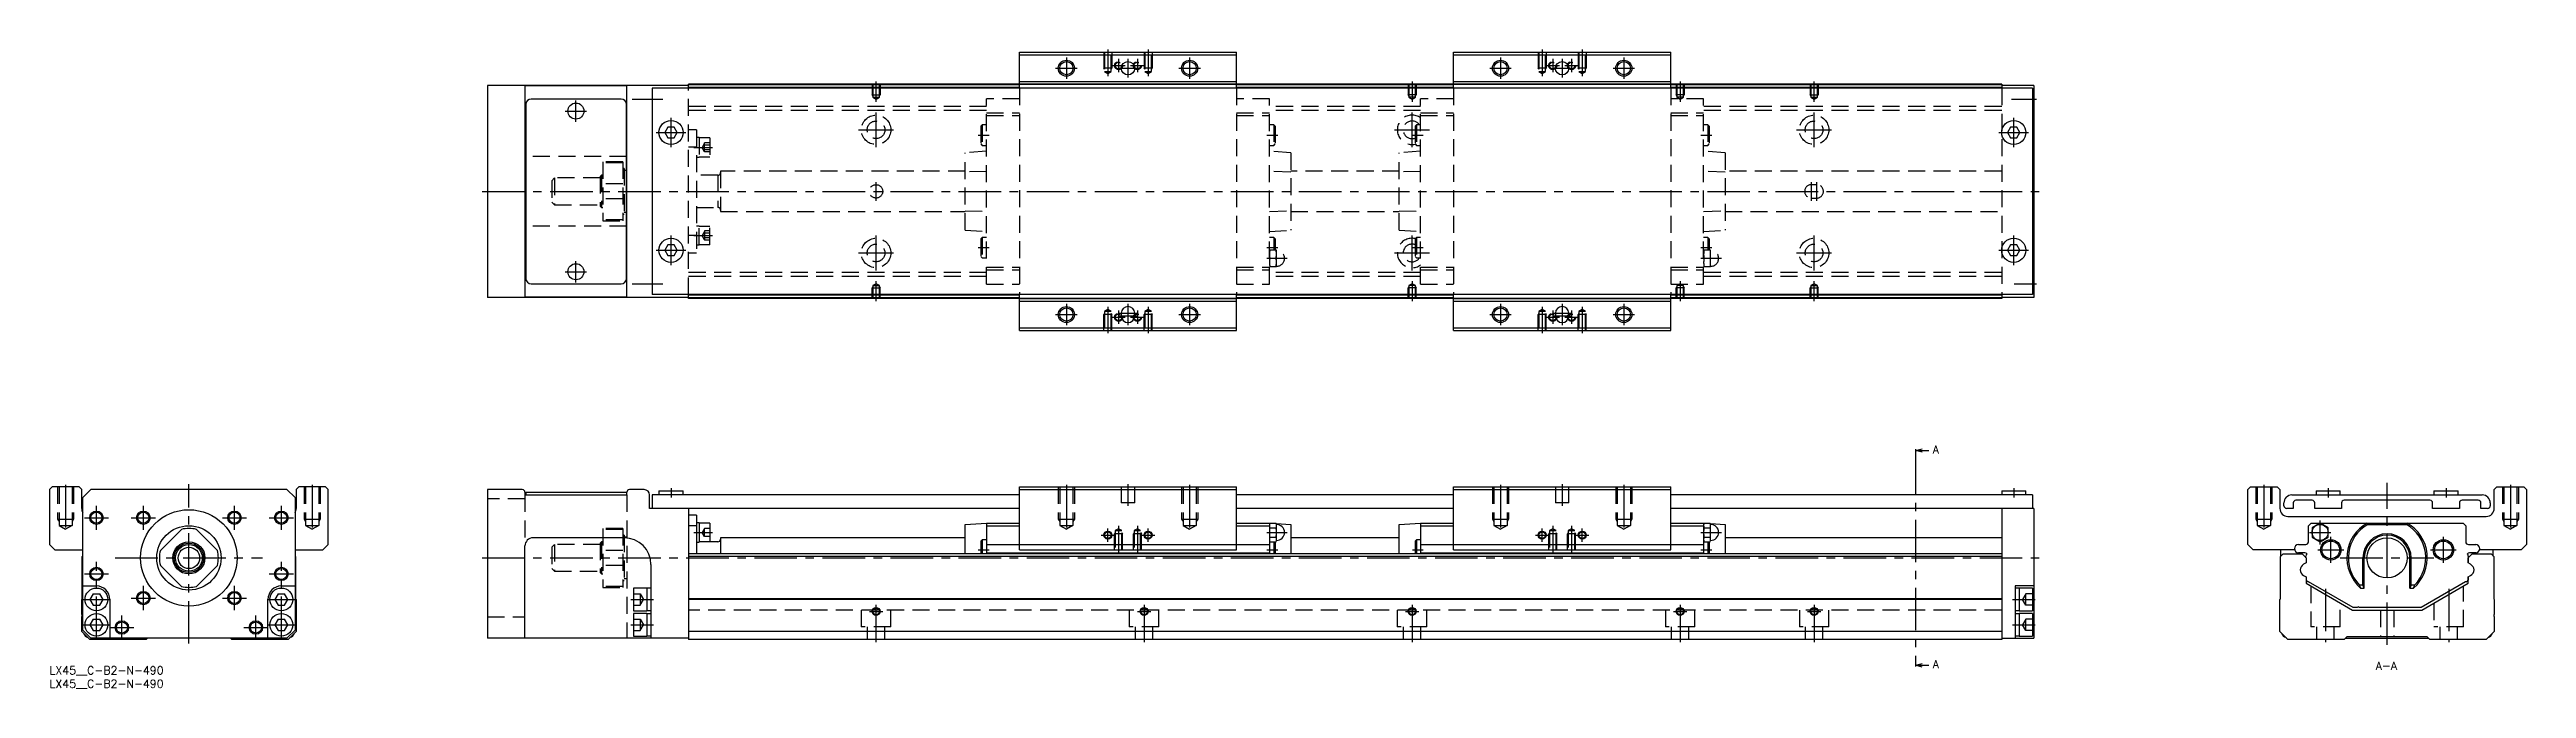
# Model space of a CAD drawing. Extents: x 0 to 924, y -8 to 230.
import ezdxf

# ---------------------------------------------------------------- set-up
doc = ezdxf.new("R2010")
doc.units = 0
doc.header["$LTSCALE"] = 0.5
doc.linetypes.add('CENTER', pattern=[50.8, 31.75, -6.35, 6.35, -6.35])
doc.linetypes.add('DASHED', pattern=[19.05, 12.7, -6.35])
for name, color, linetype in [('MSM_CENTER', 1, 'CENTER'), ('MSM_CONTINUOUS', 7, 'CONTINUOUS'), ('MSM_DASHED', 4, 'DASHED'), ('MSM_NARROW', 5, 'CONTINUOUS'), ('MSM_PART_NUMBER', 7, 'CONTINUOUS')]:
    doc.layers.add(name, color=color, linetype=linetype)
doc.styles.get("Standard").update_dxf_attribs({"font": 'txt.shx', "height": 3, "bigfont": 'bigfont.shx'})

msp = doc.modelspace()

# ---------------------------------------------------------------- texts
at = {"layer": 'MSM_PART_NUMBER'}
for s, p in [('A', (702.69, 79.49)), ('A', (702.69, -0.75)), ('A-A', (867.95, -1.28))]:
    msp.add_text(s, height=3, dxfattribs=at).set_placement(p)

# ---------------------------------------------------------------- blocks, each defined once
blk = doc.blocks.new('*U2')
at = {"layer": 'MSM_PART_NUMBER'}
blk.add_text('LX45__C-B2-N-490', height=3, dxfattribs=at).set_placement((0, -3))
blk = doc.blocks.new('*U3')
at = {"layer": 'MSM_PART_NUMBER'}
blk.add_text('LX45__C-B2-N-490', height=3, dxfattribs=at).set_placement((0, -8))

# ---------------------------------------------------------------- linework, layer by layer
at = {"layer": 'MSM_CENTER'}
for p, q in [((375.4, 223.38), (383.4, 223.38)), ((379.4, 227.38), (379.4, 219.38)), ((394.9, 230.38), (394.9, 220.47)), ((396.4, 224.38), (401.4, 224.38)), ((398.9, 226.88), (398.9, 221.88)), ((398.9, 223.38), (405.9, 223.38)), ((402.4, 226.88), (402.4, 219.88)), ((403.4, 224.38), (408.4, 224.38)), ((405.9, 226.88), (405.9, 221.88)), ((409.9, 230.38), (409.9, 220.47)), ((421.4, 223.38), (429.4, 223.38)), ((425.4, 227.38), (425.4, 219.38)), ((537.4, 223.38), (545.4, 223.38)), ((541.4, 227.38), (541.4, 219.38)), ((556.9, 230.38), (556.9, 220.47)), ((558.4, 224.38), (563.4, 224.38)), ((560.9, 226.88), (560.9, 221.88)), ((560.9, 223.38), (567.9, 223.38)), ((564.4, 226.88), (564.4, 219.88)), ((565.4, 224.38), (570.4, 224.38)), ((567.9, 226.88), (567.9, 221.88)), ((571.9, 230.38), (571.9, 220.47)), ((583.4, 223.38), (591.4, 223.38)), ((587.4, 227.38), (587.4, 219.38)), ((308.4, 210.87), (308.4, 218.38)), ((508.4, 218.38), (508.4, 210.87)), ((608.4, 218.38), (608.4, 210.87)), ((658.4, 210.87), (658.4, 218.38)), ((192.4, 207.38), (200.4, 207.38)), ((196.4, 203.38), (196.4, 211.38)), ((217.4, 211.88), (228.9, 211.88)), ((231.9, 193.88), (231.9, 204.88)), ((308.4, 193.88), (308.4, 206.88)), ((508.4, 193.88), (508.4, 206.88)), ((658.4, 193.88), (658.4, 206.88)), ((732.07, 211.88), (741.4, 211.88)), ((732.9, 193.88), (732.9, 204.88)), ((226.4, 199.38), (237.4, 199.38)), ((301.9, 200.38), (314.9, 200.38)), ((346.5, 198.38), (350.6, 198.38)), ((454.2, 198.38), (458.3, 198.38)), ((501.9, 200.38), (514.9, 200.38)), ((508.5, 198.38), (512.6, 198.38)), ((616.2, 198.38), (620.3, 198.38)), ((651.9, 200.38), (664.9, 200.38)), ((727.4, 199.38), (738.4, 199.38)), ((240.4, 193.83), (247.4, 193.83)), ((161.4, 177.38), (742.4, 177.38)), ((308.4, 173.88), (308.4, 180.88)), ((657.4, 173.88), (657.4, 180.88)), ((659.4, 173.88), (659.4, 180.88)), ((231.9, 149.88), (231.9, 160.88)), ((240.4, 160.92), (247.4, 160.92)), ((308.4, 147.88), (308.4, 160.88)), ((508.4, 147.88), (508.4, 160.88)), ((658.4, 147.88), (658.4, 160.88)), ((732.9, 149.88), (732.9, 160.88)), ((196.4, 143.38), (196.4, 151.38)), ((226.4, 155.38), (237.4, 155.38)), ((301.9, 154.38), (314.9, 154.38)), ((346.5, 156.38), (350.6, 156.38)), ((454.2, 156.38), (458.3, 156.38)), ((454.2, 152.38), (461.8, 152.38)), ((501.9, 154.38), (514.9, 154.38)), ((508.5, 156.38), (512.6, 156.38)), ((616.2, 156.38), (620.3, 156.38)), ((616.2, 152.38), (623.8, 152.38)), ((651.9, 154.38), (664.9, 154.38)), ((727.4, 155.38), (738.4, 155.38)), ((192.4, 147.38), (200.4, 147.38)), ((217.4, 142.88), (228.9, 142.88)), ((308.4, 136.38), (308.4, 143.89)), ((508.4, 143.89), (508.4, 136.38)), ((608.4, 143.89), (608.4, 136.38)), ((658.4, 136.38), (658.4, 143.89)), ((733.07, 142.88), (741.4, 142.88)), ((375.4, 131.38), (383.4, 131.38)), ((379.4, 135.38), (379.4, 127.38)), ((394.9, 134.29), (394.9, 124.38)), ((396.4, 130.38), (401.4, 130.38)), ((398.9, 132.88), (398.9, 127.88)), ((398.9, 131.88), (405.9, 131.88)), ((398.9, 130.88), (405.9, 130.88)), ((402.4, 135.38), (402.4, 127.38)), ((403.4, 130.38), (408.4, 130.38)), ((405.9, 132.88), (405.9, 127.88)), ((409.9, 134.29), (409.9, 124.38)), ((421.4, 131.38), (429.4, 131.38)), ((425.4, 135.38), (425.4, 127.38)), ((537.4, 131.38), (545.4, 131.38)), ((541.4, 135.38), (541.4, 127.38)), ((556.9, 134.29), (556.9, 124.38)), ((558.4, 130.38), (563.4, 130.38)), ((560.9, 132.88), (560.9, 127.88)), ((560.9, 131.88), (567.9, 131.88)), ((560.9, 130.88), (567.9, 130.88)), ((564.4, 135.38), (564.4, 127.38)), ((565.4, 130.38), (570.4, 130.38)), ((567.9, 132.88), (567.9, 127.88)), ((571.9, 134.29), (571.9, 124.38)), ((583.4, 131.38), (591.4, 131.38)), ((587.4, 135.38), (587.4, 127.38)), ((696.28, 80.12), (696.28, 0.88)), ((6, 67.76), (6, 50.18)), ((52, 8.5), (52, 68)), ((98, 67.76), (98, 50.18)), ((196.4, 65.11), (196.4, 64.99)), ((231.9, 66.5), (231.9, 63)), ((379.4, 67.76), (379.4, 50.18)), ((402.4, 68), (402.4, 60)), ((425.4, 67.76), (425.4, 50.18)), ((541.4, 67.76), (541.4, 50.18)), ((564.4, 68), (564.4, 60)), ((587.4, 67.76), (587.4, 50.18)), ((732.9, 66.5), (732.9, 63)), ((826.21, 67.76), (826.21, 50.18)), ((850.21, 66.5), (850.21, 63)), ((872.21, 8), (872.21, 68.5)), ((894.21, 66.5), (894.21, 63)), ((918.21, 67.76), (918.21, 50.18)), ((13, 55.5), (22, 55.5)), ((17.5, 51), (17.5, 60)), ((30.5, 55.5), (39.5, 55.5)), ((35, 51), (35, 60)), ((64.5, 55.5), (73.5, 55.5)), ((69, 51), (69, 60)), ((82, 55.5), (91, 55.5)), ((86.5, 51), (86.5, 60)), ((240.4, 50), (247.4, 50)), ((392.4, 49), (397.4, 49)), ((394.9, 46.5), (394.9, 51.5)), ((398.9, 52.41), (398.9, 42.5)), ((405.9, 52.41), (405.9, 42.5)), ((407.4, 49), (412.4, 49)), ((409.9, 46.5), (409.9, 51.5)), ((454.2, 50), (461.8, 50)), ((554.4, 49), (559.4, 49)), ((556.9, 46.5), (556.9, 51.5)), ((560.9, 52.41), (560.9, 42.5)), ((567.9, 52.41), (567.9, 42.5)), ((569.4, 49), (574.4, 49)), ((571.9, 46.5), (571.9, 51.5)), ((616.2, 50), (623.8, 50)), ((843.21, 50), (851.21, 50)), ((847.21, 45.54), (847.21, 54.46)), ((851.21, 38.7), (851.21, 48.3)), ((893.21, 38.7), (893.21, 48.3)), ((17.5, 10.25), (17.5, 39)), ((24.5, 40.5), (79.5, 40.5)), ((86.5, 10.25), (86.5, 39)), ((161.4, 40.5), (742.4, 40.5)), ((346.5, 43.5), (350.6, 43.5)), ((454.2, 43.5), (458.3, 43.5)), ((508.5, 43.5), (512.6, 43.5)), ((616.2, 43.5), (620.3, 43.5)), ((846.41, 43.5), (856.01, 43.5)), ((854.71, 40.5), (889.71, 40.5)), ((888.41, 43.5), (898.01, 43.5)), ((13, 34.5), (22, 34.5)), ((35, 21), (35, 30)), ((69, 21), (69, 30)), ((82, 34.5), (91, 34.5)), ((849.21, 28.97), (849.21, 9)), ((895.21, 28.97), (895.21, 9)), ((12.25, 25), (22.75, 25)), ((27, 10), (27, 19)), ((30.5, 25.5), (39.5, 25.5)), ((64.5, 25.5), (73.5, 25.5)), ((77, 10), (77, 19)), ((81.25, 25), (91.75, 25)), ((216.9, 25), (225.4, 25)), ((305.9, 20.5), (310.9, 20.5)), ((308.4, 9), (308.4, 23)), ((405.9, 20.5), (410.9, 20.5)), ((408.4, 23), (408.4, 9)), ((505.9, 20.5), (510.9, 20.5)), ((508.4, 23), (508.4, 9)), ((605.9, 20.5), (610.9, 20.5)), ((608.4, 23), (608.4, 9)), ((655.9, 20.5), (660.9, 20.5)), ((658.4, 23), (658.4, 9)), ((732.4, 25), (740.9, 25)), ((12.25, 15.5), (22.75, 15.5)), ((22.5, 14.5), (31.5, 14.5)), ((72.5, 14.5), (81.5, 14.5)), ((81.25, 15.5), (91.75, 15.5)), ((216.9, 15.5), (225.4, 15.5)), ((732.4, 15.5), (740.9, 15.5))]:
    msp.add_line(p, q, dxfattribs=at)
at = {"layer": 'MSM_CONTINUOUS'}
for p, q in [((361.9, 215.88), (361.9, 229.38)), ((361.9, 229.38), (442.9, 229.38)), ((361.9, 228.38), (442.9, 228.38)), ((442.9, 215.88), (442.9, 229.38)), ((523.9, 215.88), (523.9, 229.38)), ((523.9, 229.38), (604.9, 229.38)), ((523.9, 228.38), (604.9, 228.38)), ((604.9, 215.88), (604.9, 229.38)), ((163.4, 216.98), (163.4, 137.78)), ((238.4, 216.98), (163.4, 216.98)), ((177.4, 216.8), (177.4, 137.95)), ((215.4, 216.8), (177.4, 216.8)), ((215.4, 137.95), (215.4, 216.8)), ((224.9, 215.88), (224.9, 138.88)), ((739.9, 215.88), (224.9, 215.88)), ((238.4, 215.88), (238.4, 217.38)), ((728.4, 217.38), (238.4, 217.38)), ((361.9, 217.18), (238.4, 217.18)), ((361.9, 216.18), (238.4, 216.18)), ((361.9, 218.38), (442.9, 218.38)), ((361.9, 217.38), (442.9, 217.38)), ((523.9, 217.18), (442.9, 217.18)), ((523.9, 216.18), (442.9, 216.18)), ((523.9, 218.38), (604.9, 218.38)), ((523.9, 217.38), (604.9, 217.38)), ((728.4, 217.18), (604.9, 217.18)), ((728.4, 216.18), (604.9, 216.18)), ((728.4, 217.38), (728.4, 215.88)), ((740.4, 216.98), (728.4, 216.98)), ((739.9, 215.88), (739.9, 138.88)), ((740.4, 216.98), (740.4, 137.78)), ((177.7, 207.48), (177.4, 207.48)), ((177.7, 209.88), (177.7, 144.88)), ((213.3, 211.88), (179.7, 211.88)), ((215.3, 144.88), (215.3, 209.88)), ((177.7, 202.98), (177.4, 202.98)), ((230.74, 201.38), (229.59, 199.38)), ((229.59, 199.38), (230.74, 197.38)), ((233.05, 201.38), (230.74, 201.38)), ((230.74, 197.38), (233.05, 197.38)), ((234.2, 199.38), (233.05, 201.38)), ((233.05, 197.38), (234.2, 199.38)), ((731.74, 201.38), (730.59, 199.38)), ((730.59, 199.38), (731.74, 197.38)), ((734.05, 201.38), (731.74, 201.38)), ((731.74, 197.38), (734.05, 197.38)), ((735.2, 199.38), (734.05, 201.38)), ((734.05, 197.38), (735.2, 199.38)), ((177.7, 190.38), (177.4, 190.38)), ((215.4, 190.38), (215.3, 190.38)), ((215.4, 185.13), (215.3, 185.13)), ((215.3, 169.63), (215.4, 169.63)), ((177.7, 164.38), (177.4, 164.38)), ((215.4, 164.38), (215.3, 164.38)), ((230.74, 157.38), (229.59, 155.38)), ((233.05, 157.38), (230.74, 157.38)), ((234.2, 155.38), (233.05, 157.38)), ((731.74, 157.38), (730.59, 155.38)), ((734.05, 157.38), (731.74, 157.38)), ((735.2, 155.38), (734.05, 157.38)), ((177.7, 151.78), (177.4, 151.78)), ((215.4, 151.78), (215.3, 151.78)), ((229.59, 155.38), (230.74, 153.38)), ((230.74, 153.38), (233.05, 153.38)), ((233.05, 153.38), (234.2, 155.38)), ((730.59, 155.38), (731.74, 153.38)), ((731.74, 153.38), (734.05, 153.38)), ((734.05, 153.38), (735.2, 155.38)), ((177.4, 147.28), (177.7, 147.28)), ((179.7, 142.88), (213.3, 142.88)), ((739.9, 138.88), (224.9, 138.88)), ((238.4, 137.38), (238.4, 138.88)), ((361.9, 125.38), (361.9, 138.88)), ((442.9, 125.38), (442.9, 138.88)), ((523.9, 125.38), (523.9, 138.88)), ((604.9, 125.38), (604.9, 138.88)), ((728.4, 138.88), (728.4, 137.38)), ((238.4, 137.78), (163.4, 137.78)), ((177.4, 137.95), (215.4, 137.95)), ((361.9, 138.58), (238.4, 138.58)), ((361.9, 137.58), (238.4, 137.58)), ((728.4, 137.38), (238.4, 137.38)), ((361.9, 137.38), (442.9, 137.38)), ((361.9, 136.38), (442.9, 136.38)), ((399.9, 131.88), (399.9, 130.88)), ((404.9, 130.88), (404.9, 131.88)), ((523.9, 138.58), (442.9, 138.58)), ((523.9, 137.58), (442.9, 137.58)), ((523.9, 137.38), (604.9, 137.38)), ((523.9, 136.38), (604.9, 136.38)), ((561.9, 131.88), (561.9, 130.88)), ((566.9, 130.88), (566.9, 131.88)), ((728.4, 138.58), (604.9, 138.58)), ((728.4, 137.58), (604.9, 137.58)), ((740.4, 137.78), (728.4, 137.78)), ((361.9, 126.38), (442.9, 126.38)), ((361.9, 125.38), (442.9, 125.38)), ((523.9, 126.38), (604.9, 126.38)), ((523.9, 125.38), (604.9, 125.38)), ((696.28, 80.62), (698.78, 81.29)), ((696.28, 81.12), (696.28, 80.12)), ((696.28, 80.62), (701.28, 80.62)), ((698.78, 79.95), (696.28, 80.62)), ((1, 67), (0, 66)), ((0, 66), (0, 45.5)), ((11, 67), (1, 67)), ((12, 66), (11, 67)), ((12, 59), (12, 66)), ((15.4, 66), (12.4, 63)), ((88.6, 66), (15.4, 66)), ((91.6, 63), (88.6, 66)), ((93, 67), (92, 66)), ((92, 66), (92, 59)), ((103, 67), (93, 67)), ((104, 66), (103, 67)), ((104, 45.5), (104, 66)), ((163.4, 66), (163.4, 10.5)), ((176.4, 66), (163.4, 66)), ((177.4, 65), (177.4, 64)), ((177.7, 65), (215.3, 65)), ((177.7, 65), (177.7, 64)), ((193.4, 65.1), (199.4, 65.1)), ((193.4, 65.1), (193.4, 65)), ((199.4, 65), (199.4, 65.1)), ((215.3, 65), (215.3, 64)), ((215.4, 64), (215.4, 65)), ((221.9, 66), (216.4, 66)), ((227.4, 65.5), (227.4, 64)), ((227.4, 65.5), (236.4, 65.5)), ((236.4, 64), (236.4, 65.5)), ((361.9, 67), (442.9, 67)), ((361.9, 43.5), (361.9, 67)), ((361.9, 66), (442.9, 66)), ((442.9, 43.5), (442.9, 67)), ((523.9, 67), (604.9, 67)), ((523.9, 43.5), (523.9, 67)), ((523.9, 66), (604.9, 66)), ((604.9, 43.5), (604.9, 67)), ((728.4, 65.5), (728.4, 64)), ((728.4, 65.5), (737.4, 65.5)), ((737.4, 64), (737.4, 65.5)), ((820.21, 66), (821.21, 67)), ((820.21, 45.5), (820.21, 66)), ((821.21, 67), (831.21, 67)), ((831.21, 67), (832.21, 66)), ((832.21, 66), (832.21, 59)), ((845.71, 65.5), (854.71, 65.5)), ((845.71, 65.5), (845.71, 64)), ((854.71, 64), (854.71, 65.5)), ((889.71, 65.5), (898.71, 65.5)), ((889.71, 65.5), (889.71, 64)), ((898.71, 64), (898.71, 65.5)), ((912.21, 66), (913.21, 67)), ((912.21, 59), (912.21, 66)), ((913.21, 67), (923.21, 67)), ((923.21, 67), (924.21, 66)), ((924.21, 66), (924.21, 45.5)), ((12.4, 13.5), (12.4, 63)), ((91.6, 63), (91.6, 13.5)), ((177.4, 64), (215.4, 64)), ((223.9, 59), (223.9, 64)), ((361.9, 59), (223.9, 59)), ((224.9, 64), (224.9, 59)), ((361.9, 64), (224.9, 64)), ((238.4, 59), (238.4, 10)), ((241.4, 56.5), (238.4, 56.5)), ((241.4, 56.5), (241.4, 42)), ((523.9, 64), (442.9, 64)), ((523.9, 59), (442.9, 59)), ((739.9, 64), (604.9, 64)), ((740.4, 59), (604.9, 59)), ((728.4, 59), (728.4, 10)), ((739.9, 64), (739.9, 59)), ((740.4, 59), (740.4, 10.5)), ((833.71, 60), (833.71, 61)), ((837.21, 59), (834.71, 59)), ((835.21, 56), (909.21, 56)), ((836.71, 64), (907.71, 64)), ((837.21, 61), (837.21, 59)), ((844.21, 62), (838.21, 62)), ((845.21, 59), (845.21, 61)), ((855.21, 59), (845.21, 59)), ((855.21, 61), (855.21, 59)), ((888.21, 62), (856.21, 62)), ((889.21, 59), (889.21, 61)), ((899.21, 59), (889.21, 59)), ((899.21, 61), (899.21, 59)), ((906.21, 62), (900.21, 62)), ((907.21, 59), (907.21, 61)), ((909.71, 59), (907.21, 59)), ((910.71, 61), (910.71, 60)), ((41.36, 43.3), (49.2, 51.14)), ((54.8, 51.14), (62.64, 43.3)), ((214.4, 48), (180.4, 48)), ((241.4, 52.5), (238.4, 52.5)), ((242.4, 53.65), (241.4, 53.65)), ((241.4, 46.35), (242.4, 46.35)), ((242.4, 53.65), (242.4, 46.35)), ((246.4, 53.5), (242.4, 53.5)), ((249.4, 46.5), (242.4, 46.5)), ((246.4, 53.5), (246.4, 46.5)), ((250.4, 48), (250.4, 42)), ((341.6, 48), (250.4, 48)), ((341.6, 53), (349.6, 53.5)), ((341.6, 42), (341.6, 53)), ((348, 47.3), (347.5, 46.8)), ((347.5, 46.8), (347.5, 42)), ((349.6, 47.3), (348, 47.3)), ((348, 47.3), (348, 42)), ((349.6, 53.5), (361.9, 53.5)), ((349.6, 53.5), (349.6, 42)), ((349.6, 52.5), (361.9, 52.5)), ((442.9, 53.5), (455.2, 53.5)), ((442.9, 52.5), (455.2, 52.5)), ((455.2, 53.5), (455.77, 53.46)), ((455.2, 53.5), (455.2, 42)), ((455.32, 53.46), (455.2, 53)), ((455.2, 52.41), (455.2, 52.6)), ((455.2, 47), (455.32, 46.54)), ((455.32, 53.46), (457.67, 53.46)), ((455.32, 51.73), (457.67, 51.73)), ((455.32, 48.27), (457.67, 48.27)), ((455.32, 46.54), (457.67, 46.54)), ((456.8, 46.54), (456.8, 42)), ((457.3, 46.54), (457.3, 42)), ((457.8, 53), (457.67, 53.46)), ((457.67, 46.54), (457.8, 47)), ((457.7, 53.34), (463.2, 53)), ((457.8, 47), (457.8, 53)), ((463.2, 53), (463.2, 42)), ((503.6, 48), (463.2, 48)), ((503.6, 53), (511.6, 53.5)), ((503.6, 42), (503.6, 53)), ((510, 47.3), (509.5, 46.8)), ((509.5, 46.8), (509.5, 42)), ((511.6, 47.3), (510, 47.3)), ((510, 47.3), (510, 42)), ((511.6, 53.5), (523.9, 53.5)), ((511.6, 53.5), (511.6, 42)), ((511.6, 52.5), (523.9, 52.5)), ((604.9, 53.5), (617.2, 53.5)), ((604.9, 52.5), (617.2, 52.5)), ((617.2, 53.5), (617.77, 53.46)), ((617.2, 53.5), (617.2, 42)), ((617.32, 53.46), (617.2, 53)), ((617.2, 52.41), (617.2, 52.6)), ((617.2, 47), (617.32, 46.54)), ((617.32, 53.46), (619.67, 53.46)), ((617.32, 51.73), (619.67, 51.73)), ((617.32, 48.27), (619.67, 48.27)), ((617.32, 46.54), (619.67, 46.54)), ((618.8, 46.54), (618.8, 42)), ((619.3, 46.54), (619.3, 42)), ((619.8, 53), (619.67, 53.46)), ((619.67, 46.54), (619.8, 47)), ((619.7, 53.34), (625.2, 53)), ((619.8, 47), (619.8, 53)), ((625.2, 53), (625.2, 42)), ((728.4, 48), (625.2, 48)), ((842.86, 52.5), (843.86, 53.5)), ((842.86, 46.5), (842.86, 52.5)), ((843.86, 53.5), (900.56, 53.5)), ((847.21, 53.46), (844.21, 51.73)), ((844.21, 51.73), (844.21, 48.27)), ((844.21, 48.27), (847.21, 46.54)), ((850.21, 51.73), (847.21, 53.46)), ((847.21, 46.54), (850.21, 48.27)), ((850.21, 48.27), (850.21, 51.73)), ((864.73, 53.5), (864.98, 53)), ((864.98, 53), (879.44, 53)), ((879.44, 53), (879.7, 53.5)), ((900.56, 53.5), (901.56, 52.5)), ((901.56, 52.5), (901.56, 46.5)), ((0, 45.5), (2, 43.5)), ((2, 43.5), (12.4, 43.5)), ((12.2, 41), (12.4, 41.2)), ((12.2, 25.2), (12.2, 41)), ((49.2, 29.86), (41.36, 37.7)), ((62.64, 37.7), (54.8, 29.86)), ((91.6, 43.5), (102, 43.5)), ((91.6, 41.2), (91.8, 41)), ((91.8, 41), (91.8, 25.2)), ((102, 43.5), (104, 45.5)), ((177.4, 10.5), (177.4, 45)), ((224.4, 38), (224.4, 10.5)), ((728.4, 42), (238.4, 42)), ((728.4, 41), (238.4, 41)), ((349.6, 45.5), (455.2, 45.5)), ((349.6, 42.4), (455.2, 42.4)), ((361.9, 43.5), (442.9, 43.5)), ((511.6, 45.5), (617.2, 45.5)), ((511.6, 42.4), (617.2, 42.4)), ((523.9, 43.5), (604.9, 43.5)), ((822.21, 43.5), (820.21, 45.5)), ((837.68, 43.5), (822.21, 43.5)), ((832.41, 41), (833.41, 42)), ((832.41, 25.2), (832.41, 41)), ((832.61, 41.2), (832.61, 43.5)), ((833.41, 42), (840.46, 42)), ((839.16, 45.5), (841.86, 45.5)), ((841.46, 42.4), (839.16, 42.4)), ((840.46, 42), (841.96, 40.5)), ((840.46, 42), (841.96, 40.5)), ((841.96, 38.61), (841.07, 38.1)), ((841.91, 40.55), (841.91, 41.2)), ((841.96, 40.5), (841.96, 38.61)), ((863.21, 30.44), (863.21, 40.5)), ((863.71, 29.22), (863.71, 40.5)), ((880.71, 29.22), (880.71, 40.5)), ((881.21, 30.44), (881.21, 40.5)), ((902.46, 40.5), (903.96, 42)), ((902.51, 40.55), (902.46, 40.5)), ((902.46, 40.5), (902.46, 38.61)), ((902.46, 38.61), (902.46, 40.5)), ((903.36, 38.1), (902.46, 38.61)), ((902.51, 41.2), (902.51, 40.55)), ((902.56, 45.5), (905.26, 45.5)), ((905.26, 42.4), (902.96, 42.4)), ((903.96, 42), (911.01, 42)), ((922.21, 43.5), (906.75, 43.5)), ((911.01, 42), (912.01, 41)), ((911.81, 41.2), (911.81, 43.5)), ((912.01, 41), (912.01, 25.2)), ((924.21, 45.5), (922.21, 43.5)), ((12.4, 30), (17.5, 30)), ((86.5, 30), (91.6, 30)), ((222.9, 29.25), (217.9, 29.25)), ((217.9, 29.25), (217.9, 20.75)), ((222.9, 29.25), (222.9, 20.75)), ((224.4, 29.15), (222.9, 29.15)), ((733.4, 30), (733.4, 10.5)), ((740.4, 30), (733.4, 30)), ((734.9, 29.15), (733.4, 29.15)), ((739.9, 29.25), (734.9, 29.25)), ((734.9, 29.25), (734.9, 20.75)), ((739.9, 29.25), (739.9, 20.75)), ((841.07, 33.9), (841.96, 33.39)), ((841.96, 33.39), (841.96, 31)), ((841.96, 31), (859.28, 21)), ((842.91, 31.61), (842.71, 31.61)), ((859.55, 22), (842.91, 31.61)), ((861.85, 30.44), (863.21, 30.44)), ((862.32, 29.22), (863.71, 29.22)), ((863.71, 29.22), (863.21, 30.44)), ((881.21, 30.44), (880.71, 29.22)), ((880.71, 29.22), (882.1, 29.22)), ((881.21, 30.44), (882.57, 30.44)), ((901.51, 31.61), (884.87, 22)), ((885.14, 21), (902.46, 31)), ((901.71, 31.61), (901.51, 31.61)), ((902.46, 33.39), (903.36, 33.9)), ((902.46, 33.39), (902.46, 32.13)), ((902.46, 31), (902.46, 33.39)), ((12, 25), (12.2, 25.2)), ((12, 19.4), (12, 25)), ((12, 13), (12, 18.6)), ((16.27, 27.12), (15.05, 25)), ((15.05, 25), (16.27, 22.88)), ((16.27, 27.12), (18.73, 27.12)), ((16.27, 22.88), (18.73, 22.88)), ((19.95, 25), (18.73, 27.12)), ((18.73, 22.88), (19.95, 25)), ((22.5, 25), (22.5, 10.5)), ((81.5, 10.5), (81.5, 25)), ((85.27, 27.12), (84.05, 25)), ((84.05, 25), (85.27, 22.88)), ((85.27, 27.12), (87.73, 27.12)), ((85.27, 22.88), (87.73, 22.88)), ((88.95, 25), (87.73, 27.12)), ((87.73, 22.88), (88.95, 25)), ((91.8, 25.2), (92, 25)), ((92, 25), (92, 13)), ((217.9, 20.75), (222.9, 20.75)), ((222.9, 19.75), (217.9, 19.75)), ((217.9, 19.75), (217.9, 11.25)), ((222.9, 20.85), (224.4, 20.85)), ((222.9, 19.75), (222.9, 11.25)), ((224.4, 19.65), (222.9, 19.65)), ((728.4, 25.2), (238.4, 25.2)), ((728.4, 25), (238.4, 25)), ((733.4, 20.85), (734.9, 20.85)), ((734.9, 19.65), (733.4, 19.65)), ((734.9, 20.75), (739.9, 20.75)), ((739.9, 19.75), (734.9, 19.75)), ((734.9, 19.75), (734.9, 11.25)), ((739.9, 19.75), (739.9, 11.25)), ((832.21, 25), (832.41, 25.2)), ((832.21, 13), (832.21, 25)), ((859.28, 21), (885.14, 21)), ((861.06, 22), (859.55, 22)), ((884.87, 22), (861.86, 22)), ((912.01, 25.2), (912.21, 25)), ((912.21, 25), (912.21, 19.4)), ((912.21, 18.6), (912.21, 13)), ((15, 10), (12, 13)), ((15.4, 10.5), (12.4, 13.5)), ((36, 10), (15, 10)), ((16.27, 17.62), (15.05, 15.5)), ((15.05, 15.5), (16.27, 13.38)), ((88.6, 10.5), (15.4, 10.5)), ((16.27, 17.62), (18.73, 17.62)), ((16.27, 13.38), (18.73, 13.38)), ((19.95, 15.5), (18.73, 17.62)), ((18.73, 13.38), (19.95, 15.5)), ((36.5, 10.5), (36, 10)), ((68, 10), (67.5, 10.5)), ((89, 10), (68, 10)), ((85.27, 17.62), (84.05, 15.5)), ((84.05, 15.5), (85.27, 13.38)), ((85.27, 17.62), (87.73, 17.62)), ((85.27, 13.38), (87.73, 13.38)), ((88.95, 15.5), (87.73, 17.62)), ((87.73, 13.38), (88.95, 15.5)), ((91.6, 13.5), (88.6, 10.5)), ((92, 13), (89, 10)), ((238.4, 10.5), (163.4, 10.5)), ((217.9, 11.25), (222.9, 11.25)), ((222.9, 11.35), (224.4, 11.35)), ((728.4, 13), (238.4, 13)), ((728.4, 10), (238.4, 10)), ((728.4, 10.5), (740.4, 10.5)), ((733.4, 11.35), (734.9, 11.35)), ((734.9, 11.25), (739.9, 11.25)), ((835.21, 10), (832.21, 13)), ((856.21, 10), (835.21, 10)), ((857.21, 11), (856.21, 10)), ((856.71, 10.5), (887.71, 10.5)), ((887.21, 11), (857.21, 11)), ((888.21, 10), (887.21, 11)), ((909.21, 10), (888.21, 10)), ((912.21, 13), (909.21, 10)), ((696.28, 0.38), (698.78, 1.05)), ((696.28, 0.88), (696.28, -0.12)), ((696.28, 0.38), (701.28, 0.38)), ((698.78, -0.29), (696.28, 0.38))]:
    msp.add_line(p, q, dxfattribs=at)
for centre, radius in [((379.4, 223.38), 2.46), ((402.4, 223.38), 2.5), ((425.4, 223.38), 2.46), ((541.4, 223.38), 2.46), ((564.4, 223.38), 2.5), ((587.4, 223.38), 2.46), ((196.4, 207.38), 3), ((231.9, 199.38), 4.5), ((732.9, 199.38), 4.5), ((231.9, 155.38), 4.5), ((732.9, 155.38), 4.5), ((196.4, 147.38), 3), ((379.4, 131.38), 2.46), ((425.4, 131.38), 2.46), ((541.4, 131.38), 2.46), ((587.4, 131.38), 2.46), ((17.5, 55.5), 2.07), ((35, 55.5), 2.07), ((52, 40.5), 18), ((69, 55.5), 2.07), ((86.5, 55.5), 2.07), ((52, 40.5), 12), ((52, 40.5), 6), ((394.9, 49), 1.23), ((409.9, 49), 1.23), ((556.9, 49), 1.23), ((571.9, 49), 1.23), ((847.21, 50), 3), ((851.21, 43.5), 3.8), ((851.21, 43.5), 3.3), ((872.21, 40.5), 7.5), ((893.21, 43.5), 3.8), ((893.21, 43.5), 3.3), ((52, 40.5), 5.5), ((52, 40.5), 5), ((52, 40.5), 4), ((17.5, 25), 4.25), ((17.5, 34.5), 2.07), ((86.5, 25), 4.25), ((86.5, 34.5), 2.07), ((17.5, 15.5), 4.25), ((35, 25.5), 2.07), ((69, 25.5), 2.07), ((86.5, 15.5), 4.25), ((308.4, 20.5), 1.23), ((408.4, 20.5), 1.23), ((508.4, 20.5), 1.23), ((608.4, 20.5), 1.23), ((658.4, 20.5), 1.23), ((27, 14.5), 2.07), ((77, 14.5), 2.07)]:
    msp.add_circle(centre, radius, dxfattribs=at)
for centre, radius, start, end in [((179.7, 209.88), 2, 90, 180), ((213.3, 209.88), 2, 0, 90), ((179.7, 144.88), 2, 180, 270), ((213.3, 144.88), 2, 270, 0), ((402.4, 131.88), 2.5, 0, 180), ((402.4, 130.88), 2.5, 180, 0), ((564.4, 131.88), 2.5, 0, 180), ((564.4, 130.88), 2.5, 180, 0), ((176.4, 65), 1, 0, 90), ((216.4, 65), 1, 90.31382, 180), ((221.87, 63.97), 2.03, 0.84425, 89.15575), ((15, 59), 3, 180, 209.92525), ((89, 59), 3, 330.07238, 0), ((835.21, 59), 3, 180, 270), ((836.71, 61), 3, 90, 180), ((834.71, 60), 1, 180, 270), ((838.21, 61), 1, 90, 180), ((844.21, 61), 1, 0, 90), ((856.21, 61), 1, 90, 180), ((888.21, 61), 1, 0, 90), ((900.21, 61), 1, 90, 180), ((906.21, 61), 1, 0, 90), ((907.71, 61), 3, 0, 90), ((909.21, 59), 3, 270, 0), ((909.71, 60), 1, 270, 0), ((52, 40.5), 11, 75.27264, 104.72736), ((180.4, 45), 3, 90, 180), ((214.4, 38), 10, 0, 90), ((249.4, 47.5), 1, 270, 0), ((458.5, 52.57), 3.31, 164.22771, 179.4294), ((458.5, 52.63), 3.31, 180.57378, 195.76911), ((468.08, 49.95), 12.89, 172.03062, 179.75617), ((468.65, 50.1), 13.46, 180.40698, 187.80623), ((458.5, 47.37), 3.31, 164.22771, 179.4294), ((458.5, 47.44), 3.31, 180.57378, 195.76911), ((454.49, 52.56), 3.31, 0.57378, 15.76911), ((454.49, 52.63), 3.31, 344.22771, 359.4294), ((444.9, 49.94), 12.89, 0.24521, 7.968), ((444.34, 50.1), 13.46, 352.19377, 359.59302), ((454.49, 47.37), 3.31, 0.57378, 15.76911), ((454.49, 47.43), 3.31, 344.22771, 359.4294), ((457.8, 50), 3, 270, 90), ((620.5, 52.57), 3.31, 164.22771, 179.4294), ((620.5, 52.63), 3.31, 180.57378, 195.76911), ((630.08, 49.95), 12.89, 172.03062, 179.75617), ((630.65, 50.1), 13.46, 180.40698, 187.80623), ((620.5, 47.37), 3.31, 164.22771, 179.4294), ((620.5, 47.44), 3.31, 180.57378, 195.76911), ((616.49, 52.56), 3.31, 0.57378, 15.76911), ((616.49, 52.63), 3.31, 344.22771, 359.4294), ((606.9, 49.94), 12.89, 0.24521, 7.968), ((606.34, 50.1), 13.46, 352.19377, 359.59302), ((616.49, 47.37), 3.31, 0.57378, 15.76911), ((616.49, 47.43), 3.31, 344.22771, 359.4294), ((619.8, 50), 3, 270, 90), ((841.86, 46.5), 1, 270, 0), ((872.21, 40.5), 15, 119.92643, 228.76392), ((872.21, 40.5), 14.44, 120.05097, 224.15139), ((872.21, 40.5), 9, 0, 180), ((872.21, 40.5), 8.5, 0, 180), ((872.21, 40.5), 14.44, 315.84861, 59.94903), ((872.21, 40.5), 15, 311.23608, 60.07357), ((902.56, 46.5), 1, 180, 270), ((52, 40.5), 11, 165.27264, 194.72736), ((52, 40.5), 11, 345.27264, 14.72736), ((839.16, 43.95), 1.55, 90, 270), ((842.37, 35.85), 2.6, 120.00003, 176.58933), ((841.46, 41.4), 1, 30.09191, 90), ((842.71, 41.2), 0.8, 118.74892, 180), ((902.96, 41.4), 1, 90, 149.90809), ((901.71, 41.2), 0.8, 0, 61.25108), ((902.06, 35.85), 2.6, 3.41067, 59.99996), ((905.26, 43.95), 1.55, 270, 90), ((17.5, 25), 5, 0, 90), ((52, 40.5), 11, 255.27264, 284.72736), ((86.5, 25), 5, 90, 180), ((842.37, 36.15), 2.6, 183.41067, 239.99996), ((842.71, 32.41), 0.8, 200.36413, 270), ((874.44, 34.62), 13.26, 198.36858, 204.03004), ((869.92, 34.65), 13.33, 335.98509, 341.61629), ((901.71, 32.41), 0.8, 270, 339.62763), ((902.06, 36.15), 2.6, 300.00004, 356.58933), ((11.7, 19), 0.5, 306.8699, 53.1301), ((861.46, 21.7), 0.5, 36.8699, 143.1301), ((912.51, 19), 0.5, 126.8699, 233.1301), ((15.4, 13.5), 3, 201.81505, 248.18495), ((88.6, 13.5), 3, 291.81368, 338.18632), ((835.61, 13.5), 3, 201.81368, 248.18632), ((908.81, 13.5), 3, 291.81505, 338.18495)]:
    msp.add_arc(centre, radius, start, end, dxfattribs=at)
at = {"layer": 'MSM_DASHED'}
for p, q in [((393.4, 229.38), (393.4, 223.38)), ((396.4, 223.38), (393.4, 223.38)), ((393.67, 222.91), (393.4, 223.38)), ((393.67, 229.38), (393.67, 222.18)), ((393.67, 222.18), (396.13, 222.18)), ((393.67, 222.18), (394.9, 221.47)), ((394.9, 221.47), (396.13, 222.18)), ((396.13, 222.18), (396.13, 229.38)), ((396.13, 222.91), (396.4, 223.38)), ((396.4, 229.38), (396.4, 223.38)), ((408.4, 229.38), (408.4, 223.38)), ((411.4, 223.38), (408.4, 223.38)), ((408.67, 222.91), (408.4, 223.38)), ((408.67, 229.38), (408.67, 222.18)), ((408.67, 222.18), (411.13, 222.18)), ((408.67, 222.18), (409.9, 221.47)), ((409.9, 221.47), (411.13, 222.18)), ((411.13, 222.18), (411.13, 229.38)), ((411.13, 222.91), (411.4, 223.38)), ((411.4, 229.38), (411.4, 223.38)), ((555.4, 229.38), (555.4, 223.38)), ((558.4, 223.38), (555.4, 223.38)), ((555.67, 222.91), (555.4, 223.38)), ((555.67, 229.38), (555.67, 222.18)), ((555.67, 222.18), (558.13, 222.18)), ((555.67, 222.18), (556.9, 221.47)), ((556.9, 221.47), (558.13, 222.18)), ((558.13, 222.18), (558.13, 229.38)), ((558.13, 222.91), (558.4, 223.38)), ((558.4, 229.38), (558.4, 223.38)), ((570.4, 229.38), (570.4, 223.38)), ((573.4, 223.38), (570.4, 223.38)), ((570.67, 222.91), (570.4, 223.38)), ((570.67, 229.38), (570.67, 222.18)), ((570.67, 222.18), (573.13, 222.18)), ((570.67, 222.18), (571.9, 221.47)), ((571.9, 221.47), (573.13, 222.18)), ((573.13, 222.18), (573.13, 229.38)), ((573.13, 222.91), (573.4, 223.38)), ((573.4, 229.38), (573.4, 223.38)), ((177.4, 216.8), (177.4, 216.98)), ((238.4, 138.88), (238.4, 215.88)), ((306.9, 217.38), (306.9, 213.38)), ((306.9, 213.38), (309.9, 213.38)), ((307.17, 212.91), (306.9, 213.38)), ((307.17, 217.38), (307.17, 212.58)), ((307.17, 212.58), (308.4, 211.87)), ((307.17, 212.58), (309.63, 212.58)), ((308.4, 211.87), (309.63, 212.58)), ((309.63, 212.58), (309.63, 217.38)), ((309.63, 212.91), (309.9, 213.38)), ((309.9, 217.38), (309.9, 213.38)), ((442.9, 217.38), (361.9, 217.38)), ((361.9, 215.88), (361.9, 138.88)), ((442.9, 215.88), (442.9, 138.88)), ((506.9, 217.38), (506.9, 213.38)), ((509.9, 213.38), (506.9, 213.38)), ((507.17, 212.91), (506.9, 213.38)), ((507.17, 217.38), (507.17, 212.58)), ((509.63, 212.58), (507.17, 212.58)), ((507.17, 212.58), (508.4, 211.87)), ((508.4, 211.87), (509.63, 212.58)), ((509.63, 212.58), (509.63, 217.38)), ((509.63, 212.91), (509.9, 213.38)), ((509.9, 217.38), (509.9, 213.38)), ((604.9, 217.38), (523.9, 217.38)), ((523.9, 215.88), (523.9, 138.88)), ((604.9, 215.88), (604.9, 138.88)), ((606.9, 217.38), (606.9, 213.38)), ((609.9, 213.38), (606.9, 213.38)), ((607.17, 212.91), (606.9, 213.38)), ((607.17, 217.38), (607.17, 212.58)), ((609.63, 212.58), (607.17, 212.58)), ((607.17, 212.58), (608.4, 211.87)), ((608.4, 211.87), (609.63, 212.58)), ((609.63, 212.58), (609.63, 217.38)), ((609.63, 212.91), (609.9, 213.38)), ((609.9, 217.38), (609.9, 213.38)), ((656.9, 217.38), (656.9, 213.38)), ((656.9, 213.38), (659.9, 213.38)), ((657.17, 212.91), (656.9, 213.38)), ((657.17, 217.38), (657.17, 212.58)), ((657.17, 212.58), (659.63, 212.58)), ((657.17, 212.58), (658.4, 211.87)), ((658.4, 211.87), (659.63, 212.58)), ((659.63, 212.58), (659.63, 217.38)), ((659.63, 212.91), (659.9, 213.38)), ((659.9, 217.38), (659.9, 213.38)), ((728.4, 215.88), (728.4, 138.88)), ((349.6, 209.13), (238.4, 209.13)), ((349.6, 207.63), (238.4, 207.63)), ((361.9, 211.98), (349.6, 211.98)), ((349.6, 142.78), (349.6, 211.98)), ((349.6, 206.73), (361.9, 206.73)), ((349.6, 205.73), (361.9, 205.73)), ((455.2, 211.98), (442.9, 211.98)), ((442.9, 206.73), (455.2, 206.73)), ((442.9, 205.73), (455.2, 205.73)), ((455.2, 142.78), (455.2, 211.98)), ((511.6, 209.13), (455.2, 209.13)), ((511.6, 207.63), (455.2, 207.63)), ((523.9, 211.98), (511.6, 211.98)), ((511.6, 142.78), (511.6, 211.98)), ((511.6, 206.73), (523.9, 206.73)), ((511.6, 205.73), (523.9, 205.73)), ((617.2, 211.98), (604.9, 211.98)), ((604.9, 206.73), (617.2, 206.73)), ((604.9, 205.73), (617.2, 205.73)), ((617.2, 142.78), (617.2, 211.98)), ((728.4, 209.13), (617.2, 209.13)), ((728.4, 207.63), (617.2, 207.63)), ((241.4, 200.38), (238.4, 200.38)), ((241.4, 200.38), (241.4, 154.38)), ((242.4, 197.48), (241.4, 197.48)), ((242.4, 197.48), (242.4, 190.18)), ((246.4, 197.33), (242.4, 197.33)), ((244.4, 195.33), (243.53, 193.83)), ((244.4, 192.1), (244.4, 195.56)), ((246.4, 195.56), (244.4, 195.56)), ((246.4, 194.7), (244.4, 194.7)), ((246.4, 197.33), (246.4, 190.33)), ((348, 202.18), (347.5, 201.68)), ((347.5, 201.68), (347.5, 195.08)), ((347.5, 195.08), (348, 194.58)), ((349.6, 202.18), (348, 202.18)), ((348, 202.18), (348, 194.58)), ((348, 194.58), (349.6, 194.58)), ((456.8, 202.18), (455.2, 202.18)), ((455.2, 194.58), (456.8, 194.58)), ((457.3, 201.68), (456.8, 202.18)), ((456.8, 202.18), (456.8, 194.58)), ((456.8, 194.58), (457.3, 195.08)), ((457.3, 201.68), (457.3, 195.08)), ((510, 202.18), (509.5, 201.68)), ((509.5, 201.68), (509.5, 195.08)), ((509.5, 195.08), (510, 194.58)), ((511.6, 202.18), (510, 202.18)), ((510, 202.18), (510, 194.58)), ((510, 194.58), (511.6, 194.58)), ((618.8, 202.18), (617.2, 202.18)), ((617.2, 194.58), (618.8, 194.58)), ((619.3, 201.68), (618.8, 202.18)), ((618.8, 202.18), (618.8, 194.58)), ((618.8, 194.58), (619.3, 195.08)), ((619.3, 201.68), (619.3, 195.08)), ((215.3, 190.38), (177.7, 190.38)), ((206.4, 188.38), (206.4, 166.38)), ((213.9, 188.38), (206.4, 188.38)), ((213.9, 188.01), (206.4, 188.01)), ((213.9, 188.38), (213.9, 166.38)), ((214.4, 185.88), (213.9, 185.88)), ((214.4, 185.88), (214.4, 168.88)), ((215.3, 185.13), (214.4, 185.13)), ((241.4, 193.9), (238.4, 193.9)), ((241.4, 190.18), (242.4, 190.18)), ((242.4, 190.33), (246.4, 190.33)), ((244.4, 192.33), (243.53, 193.83)), ((246.4, 192.96), (244.4, 192.96)), ((246.4, 192.1), (244.4, 192.1)), ((250.4, 184.88), (250.4, 169.88)), ((341.6, 184.88), (250.4, 184.88)), ((349.6, 192.38), (341.6, 191.82)), ((341.6, 162.93), (341.6, 191.82)), ((349.6, 184.86), (341.6, 184.61)), ((463.2, 191.82), (455.2, 192.38)), ((463.2, 184.61), (455.2, 184.86)), ((463.2, 191.82), (463.2, 162.93)), ((503.6, 184.88), (463.2, 184.88)), ((511.6, 192.38), (503.6, 191.82)), ((503.6, 162.93), (503.6, 191.82)), ((511.6, 184.86), (503.6, 184.61)), ((625.2, 191.82), (617.2, 192.38)), ((625.2, 184.61), (617.2, 184.86)), ((625.2, 191.82), (625.2, 162.93)), ((728.4, 184.88), (625.2, 184.88)), ((188.4, 182.38), (187.4, 181.38)), ((187.4, 181.38), (187.4, 173.38)), ((188.4, 182.38), (188.4, 172.38)), ((205.4, 182.38), (188.4, 182.38)), ((205.9, 183.38), (205.4, 182.88)), ((205.4, 182.88), (205.4, 171.88)), ((205.9, 183.38), (205.9, 171.38)), ((206.4, 183.38), (205.9, 183.38)), ((213.9, 180.17), (206.4, 180.17)), ((249.4, 183.38), (241.4, 183.38)), ((249.4, 183.38), (249.4, 171.38)), ((659.4, 179.88), (657.4, 179.88)), ((187.4, 173.38), (188.4, 172.38)), ((188.4, 172.38), (205.4, 172.38)), ((205.4, 171.88), (205.9, 171.38)), ((205.9, 171.38), (206.4, 171.38)), ((213.9, 174.58), (206.4, 174.58)), ((213.9, 166.74), (206.4, 166.74)), ((206.4, 166.38), (213.9, 166.38)), ((213.9, 168.88), (214.4, 168.88)), ((214.4, 169.63), (215.3, 169.63)), ((241.4, 171.38), (249.4, 171.38)), ((250.4, 169.88), (341.6, 169.88)), ((341.6, 170.14), (349.6, 169.89)), ((455.2, 169.89), (463.2, 170.14)), ((463.2, 169.88), (503.6, 169.88)), ((503.6, 170.14), (511.6, 169.89)), ((617.2, 169.89), (625.2, 170.14)), ((625.2, 169.88), (728.4, 169.88)), ((657.4, 174.88), (659.4, 174.88)), ((215.3, 164.38), (177.7, 164.38)), ((241.4, 160.85), (238.4, 160.85)), ((241.4, 164.57), (242.4, 164.57)), ((242.4, 157.27), (241.4, 157.27)), ((242.4, 157.27), (242.4, 164.57)), ((242.4, 164.42), (246.4, 164.42)), ((246.4, 157.42), (242.4, 157.42)), ((244.4, 162.42), (243.53, 160.92)), ((244.4, 159.42), (243.53, 160.92)), ((244.4, 162.65), (244.4, 159.19)), ((246.4, 162.65), (244.4, 162.65)), ((246.4, 161.79), (244.4, 161.79)), ((246.4, 160.05), (244.4, 160.05)), ((246.4, 159.19), (244.4, 159.19)), ((246.4, 157.42), (246.4, 164.42)), ((341.6, 162.93), (349.6, 162.38)), ((348, 160.18), (347.5, 159.68)), ((347.5, 159.68), (347.5, 153.08)), ((349.6, 160.18), (348, 160.18)), ((348, 160.18), (348, 152.58)), ((455.2, 162.38), (463.2, 162.93)), ((456.8, 160.18), (455.2, 160.18)), ((456.8, 160.18), (456.8, 155.38)), ((457.3, 159.68), (456.8, 160.18)), ((457.3, 159.68), (457.3, 155.38)), ((503.6, 162.93), (511.6, 162.38)), ((510, 160.18), (509.5, 159.68)), ((509.5, 159.68), (509.5, 153.08)), ((511.6, 160.18), (510, 160.18)), ((510, 160.18), (510, 152.58)), ((617.2, 162.38), (625.2, 162.93)), ((618.8, 160.18), (617.2, 160.18)), ((618.8, 160.18), (618.8, 155.38)), ((619.3, 159.68), (618.8, 160.18)), ((619.3, 159.68), (619.3, 155.38)), ((238.4, 154.38), (241.4, 154.38)), ((347.5, 153.08), (348, 152.58)), ((348, 152.58), (349.6, 152.58)), ((349.6, 149.03), (361.9, 149.03)), ((349.6, 148.03), (361.9, 148.03)), ((442.9, 149.03), (455.2, 149.03)), ((442.9, 148.03), (455.2, 148.03)), ((457.8, 155.38), (455.2, 155.38)), ((455.2, 149.38), (457.8, 149.38)), ((455.32, 152.38), (457.67, 152.38)), ((457.8, 149.38), (457.8, 155.38)), ((509.5, 153.08), (510, 152.58)), ((510, 152.58), (511.6, 152.58)), ((511.6, 149.03), (523.9, 149.03)), ((511.6, 148.03), (523.9, 148.03)), ((604.9, 149.03), (617.2, 149.03)), ((604.9, 148.03), (617.2, 148.03)), ((619.8, 155.38), (617.2, 155.38)), ((617.2, 149.38), (619.8, 149.38)), ((617.32, 152.38), (619.67, 152.38)), ((619.8, 149.38), (619.8, 155.38)), ((349.6, 147.13), (238.4, 147.13)), ((349.6, 145.63), (238.4, 145.63)), ((307.17, 141.84), (306.9, 141.38)), ((306.9, 137.38), (306.9, 141.38)), ((306.9, 141.38), (309.9, 141.38)), ((308.4, 142.89), (307.17, 142.18)), ((307.17, 142.18), (307.17, 137.38)), ((307.17, 142.18), (309.63, 142.18)), ((309.63, 142.18), (308.4, 142.89)), ((309.63, 137.38), (309.63, 142.18)), ((309.63, 141.84), (309.9, 141.38)), ((309.9, 137.38), (309.9, 141.38)), ((349.6, 142.78), (361.9, 142.78)), ((442.9, 142.78), (455.2, 142.78)), ((511.6, 147.13), (455.2, 147.13)), ((511.6, 145.63), (455.2, 145.63)), ((507.17, 141.84), (506.9, 141.38)), ((509.9, 141.38), (506.9, 141.38)), ((506.9, 137.38), (506.9, 141.38)), ((508.4, 142.89), (507.17, 142.18)), ((509.63, 142.18), (507.17, 142.18)), ((507.17, 142.18), (507.17, 137.38)), ((509.63, 142.18), (508.4, 142.89)), ((509.63, 137.38), (509.63, 142.18)), ((509.63, 141.84), (509.9, 141.38)), ((509.9, 137.38), (509.9, 141.38)), ((511.6, 142.78), (523.9, 142.78)), ((604.9, 142.78), (617.2, 142.78)), ((607.17, 141.84), (606.9, 141.38)), ((609.9, 141.38), (606.9, 141.38)), ((606.9, 137.38), (606.9, 141.38)), ((608.4, 142.89), (607.17, 142.18)), ((609.63, 142.18), (607.17, 142.18)), ((607.17, 142.18), (607.17, 137.38)), ((609.63, 142.18), (608.4, 142.89)), ((609.63, 137.38), (609.63, 142.18)), ((609.63, 141.84), (609.9, 141.38)), ((609.9, 137.38), (609.9, 141.38)), ((728.4, 147.13), (617.2, 147.13)), ((728.4, 145.63), (617.2, 145.63)), ((657.17, 141.84), (656.9, 141.38)), ((656.9, 141.38), (659.9, 141.38)), ((656.9, 137.38), (656.9, 141.38)), ((658.4, 142.89), (657.17, 142.18)), ((657.17, 142.18), (659.63, 142.18)), ((657.17, 142.18), (657.17, 137.38)), ((659.63, 142.18), (658.4, 142.89)), ((659.63, 137.38), (659.63, 142.18)), ((659.63, 141.84), (659.9, 141.38)), ((659.9, 137.38), (659.9, 141.38)), ((177.4, 137.95), (177.4, 137.78)), ((442.9, 137.38), (361.9, 137.38)), ((393.67, 131.84), (393.4, 131.38)), ((393.4, 125.38), (393.4, 131.38)), ((396.4, 131.38), (393.4, 131.38)), ((394.9, 133.29), (393.67, 132.58)), ((393.67, 132.58), (393.67, 125.38)), ((396.13, 132.58), (393.67, 132.58)), ((396.13, 132.58), (394.9, 133.29)), ((396.13, 125.38), (396.13, 132.58)), ((396.13, 131.84), (396.4, 131.38)), ((396.4, 125.38), (396.4, 131.38)), ((408.67, 131.84), (408.4, 131.38)), ((408.4, 125.38), (408.4, 131.38)), ((411.4, 131.38), (408.4, 131.38)), ((409.9, 133.29), (408.67, 132.58)), ((408.67, 132.58), (408.67, 125.38)), ((411.13, 132.58), (408.67, 132.58)), ((411.13, 132.58), (409.9, 133.29)), ((411.13, 125.38), (411.13, 132.58)), ((411.13, 131.84), (411.4, 131.38)), ((411.4, 125.38), (411.4, 131.38)), ((604.9, 137.38), (523.9, 137.38)), ((555.67, 131.84), (555.4, 131.38)), ((555.4, 125.38), (555.4, 131.38)), ((558.4, 131.38), (555.4, 131.38)), ((556.9, 133.29), (555.67, 132.58)), ((555.67, 132.58), (555.67, 125.38)), ((558.13, 132.58), (555.67, 132.58)), ((558.13, 132.58), (556.9, 133.29)), ((558.13, 125.38), (558.13, 132.58)), ((558.13, 131.84), (558.4, 131.38)), ((558.4, 125.38), (558.4, 131.38)), ((570.67, 131.84), (570.4, 131.38)), ((570.4, 125.38), (570.4, 131.38)), ((573.4, 131.38), (570.4, 131.38)), ((571.9, 133.29), (570.67, 132.58)), ((570.67, 132.58), (570.67, 125.38)), ((573.13, 132.58), (570.67, 132.58)), ((573.13, 132.58), (571.9, 133.29)), ((573.13, 125.38), (573.13, 132.58)), ((573.13, 131.84), (573.4, 131.38)), ((573.4, 125.38), (573.4, 131.38)), ((3, 67), (3, 55)), ((3.54, 67), (3.54, 52.6)), ((8.46, 67), (8.46, 52.6)), ((9, 67), (9, 55)), ((95, 67), (95, 55)), ((95.54, 67), (95.54, 52.6)), ((100.46, 67), (100.46, 52.6)), ((101, 67), (101, 55)), ((376.4, 67), (376.4, 55)), ((376.94, 67), (376.94, 52.6)), ((381.85, 67), (381.85, 52.6)), ((382.4, 67), (382.4, 55)), ((399.9, 67), (399.9, 61)), ((404.9, 61), (404.9, 67)), ((422.4, 67), (422.4, 55)), ((422.94, 67), (422.94, 52.6)), ((427.85, 67), (427.85, 52.6)), ((428.4, 67), (428.4, 55)), ((538.4, 67), (538.4, 55)), ((538.94, 67), (538.94, 52.6)), ((543.85, 67), (543.85, 52.6)), ((544.4, 67), (544.4, 55)), ((561.9, 67), (561.9, 61)), ((566.9, 61), (566.9, 67)), ((584.4, 67), (584.4, 55)), ((584.94, 67), (584.94, 52.6)), ((589.85, 67), (589.85, 52.6)), ((590.4, 67), (590.4, 55)), ((823.21, 67), (823.21, 55)), ((823.75, 67), (823.75, 52.6)), ((828.67, 67), (828.67, 52.6)), ((829.21, 67), (829.21, 55)), ((915.21, 67), (915.21, 55)), ((915.75, 67), (915.75, 52.6)), ((920.67, 67), (920.67, 52.6)), ((921.21, 67), (921.21, 55)), ((177.4, 62.5), (163.4, 62.5)), ((177.4, 64), (177.4, 45)), ((215.4, 64), (215.4, 10.5)), ((404.9, 61), (399.9, 61)), ((566.9, 61), (561.9, 61)), ((3, 55), (9, 55)), ((3, 55), (3.54, 54.06)), ((3.54, 52.6), (8.46, 52.6)), ((3.54, 52.6), (6, 51.18)), ((8.46, 52.6), (6, 51.18)), ((9, 55), (8.46, 54.06)), ((95, 55), (101, 55)), ((95, 55), (95.54, 54.06)), ((95.54, 52.6), (100.46, 52.6)), ((95.54, 52.6), (98, 51.18)), ((100.46, 52.6), (98, 51.18)), ((101, 55), (100.46, 54.06)), ((205.9, 46.5), (205.4, 46)), ((205.9, 46.5), (205.9, 34.5)), ((206.4, 46.5), (205.9, 46.5)), ((206.4, 51.5), (206.4, 29.5)), ((213.9, 51.5), (206.4, 51.5)), ((213.9, 51.14), (206.4, 51.14)), ((213.9, 51.5), (213.9, 29.5)), ((214.4, 49), (213.9, 49)), ((214.4, 49), (214.4, 32)), ((215.4, 48.25), (214.4, 48.25)), ((244.4, 51.5), (243.53, 50)), ((244.4, 48.5), (243.53, 50)), ((244.4, 48.5), (244.4, 51.5)), ((246.4, 51.5), (244.4, 51.5)), ((244.4, 50), (246.4, 50)), ((246.4, 48.5), (244.4, 48.5)), ((376.4, 55), (382.4, 55)), ((376.4, 55), (376.94, 54.06)), ((376.94, 52.6), (381.85, 52.6)), ((376.94, 52.6), (379.4, 51.18)), ((381.85, 52.6), (379.4, 51.18)), ((382.4, 55), (381.85, 54.06)), ((397.67, 49.97), (397.4, 49.5)), ((400.4, 49.5), (397.4, 49.5)), ((397.4, 43.5), (397.4, 49.5)), ((398.9, 51.41), (397.67, 50.7)), ((397.67, 50.7), (397.67, 43.5)), ((397.67, 50.7), (400.13, 50.7)), ((400.13, 50.7), (398.9, 51.41)), ((400.13, 43.5), (400.13, 50.7)), ((400.13, 49.97), (400.4, 49.5)), ((400.4, 43.5), (400.4, 49.5)), ((404.67, 49.97), (404.4, 49.5)), ((407.4, 49.5), (404.4, 49.5)), ((404.4, 43.5), (404.4, 49.5)), ((405.9, 51.41), (404.67, 50.7)), ((404.67, 50.7), (404.67, 43.5)), ((404.67, 50.7), (407.13, 50.7)), ((407.13, 50.7), (405.9, 51.41)), ((407.13, 43.5), (407.13, 50.7)), ((407.13, 49.97), (407.4, 49.5)), ((407.4, 43.5), (407.4, 49.5)), ((422.4, 55), (428.4, 55)), ((422.4, 55), (422.94, 54.06)), ((422.94, 52.6), (427.85, 52.6)), ((422.94, 52.6), (425.4, 51.18)), ((427.85, 52.6), (425.4, 51.18)), ((428.4, 55), (427.85, 54.06)), ((538.4, 55), (544.4, 55)), ((538.4, 55), (538.94, 54.06)), ((538.94, 52.6), (543.85, 52.6)), ((538.94, 52.6), (541.4, 51.18)), ((543.85, 52.6), (541.4, 51.18)), ((544.4, 55), (543.85, 54.06)), ((559.67, 49.97), (559.4, 49.5)), ((562.4, 49.5), (559.4, 49.5)), ((559.4, 43.5), (559.4, 49.5)), ((560.9, 51.41), (559.67, 50.7)), ((559.67, 50.7), (559.67, 43.5)), ((559.67, 50.7), (562.13, 50.7)), ((562.13, 50.7), (560.9, 51.41)), ((562.13, 43.5), (562.13, 50.7)), ((562.13, 49.97), (562.4, 49.5)), ((562.4, 43.5), (562.4, 49.5)), ((566.67, 49.97), (566.4, 49.5)), ((569.4, 49.5), (566.4, 49.5)), ((566.4, 43.5), (566.4, 49.5)), ((567.9, 51.41), (566.67, 50.7)), ((566.67, 50.7), (566.67, 43.5)), ((566.67, 50.7), (569.13, 50.7)), ((569.13, 50.7), (567.9, 51.41)), ((569.13, 43.5), (569.13, 50.7)), ((569.13, 49.97), (569.4, 49.5)), ((569.4, 43.5), (569.4, 49.5)), ((584.4, 55), (590.4, 55)), ((584.4, 55), (584.94, 54.06)), ((584.94, 52.6), (589.85, 52.6)), ((584.94, 52.6), (587.4, 51.18)), ((589.85, 52.6), (587.4, 51.18)), ((590.4, 55), (589.85, 54.06)), ((823.21, 55), (829.21, 55)), ((823.21, 55), (823.75, 54.06)), ((823.75, 52.6), (828.67, 52.6)), ((823.75, 52.6), (826.21, 51.18)), ((828.67, 52.6), (826.21, 51.18)), ((829.21, 55), (828.67, 54.06)), ((915.21, 55), (921.21, 55)), ((915.21, 55), (915.75, 54.06)), ((915.75, 52.6), (920.67, 52.6)), ((915.75, 52.6), (918.21, 51.18)), ((920.67, 52.6), (918.21, 51.18)), ((921.21, 55), (920.67, 54.06)), ((188.4, 45.5), (187.4, 44.5)), ((187.4, 44.5), (187.4, 36.5)), ((188.4, 45.5), (188.4, 35.5)), ((205.4, 45.5), (188.4, 45.5)), ((205.4, 46), (205.4, 35)), ((213.9, 43.3), (206.4, 43.3)), ((213.9, 37.7), (206.4, 37.7)), ((187.4, 36.5), (188.4, 35.5)), ((188.4, 35.5), (205.4, 35.5)), ((205.4, 35), (205.9, 34.5)), ((205.9, 34.5), (206.4, 34.5)), ((213.9, 29.86), (206.4, 29.86)), ((206.4, 29.5), (213.9, 29.5)), ((213.9, 32), (214.4, 32)), ((214.4, 32.75), (215.4, 32.75)), ((843.71, 29.99), (843.71, 14.7)), ((900.71, 14.7), (900.71, 29.99)), ((163.4, 18.5), (177.4, 18.5)), ((217.9, 27.12), (220.4, 27.12)), ((217.9, 25), (220.4, 25)), ((217.9, 22.88), (220.4, 22.88)), ((220.4, 27.12), (220.4, 22.88)), ((220.4, 27.12), (221.62, 25)), ((220.4, 22.88), (221.62, 25)), ((728.4, 21), (238.4, 21)), ((302.9, 21), (302.9, 14.7)), ((313.9, 14.7), (313.9, 21)), ((402.9, 21), (402.9, 14.7)), ((413.9, 14.7), (413.9, 21)), ((502.9, 21), (502.9, 14.7)), ((513.9, 14.7), (513.9, 21)), ((602.9, 21), (602.9, 14.7)), ((613.9, 14.7), (613.9, 21)), ((652.9, 21), (652.9, 14.7)), ((663.9, 14.7), (663.9, 21)), ((737.4, 27.12), (736.17, 25)), ((737.4, 22.88), (736.17, 25)), ((737.4, 22.88), (737.4, 27.12)), ((739.9, 27.12), (737.4, 27.12)), ((737.4, 25), (739.9, 25)), ((739.9, 22.88), (737.4, 22.88)), ((854.71, 14.7), (854.71, 23.64)), ((869.71, 21), (869.71, 11)), ((874.71, 21), (874.71, 11)), ((889.71, 23.64), (889.71, 14.7)), ((217.9, 17.62), (220.4, 17.62)), ((217.9, 15.5), (220.4, 15.5)), ((217.9, 13.38), (220.4, 13.38)), ((220.4, 17.62), (220.4, 13.38)), ((220.4, 17.62), (221.62, 15.5)), ((220.4, 13.38), (221.62, 15.5)), ((313.9, 14.7), (302.9, 14.7)), ((305.1, 14.7), (305.1, 10)), ((311.7, 10), (311.7, 14.7)), ((413.9, 14.7), (402.9, 14.7)), ((405.1, 14.7), (405.1, 10)), ((411.7, 10), (411.7, 14.7)), ((513.9, 14.7), (502.9, 14.7)), ((505.1, 14.7), (505.1, 10)), ((511.7, 10), (511.7, 14.7)), ((613.9, 14.7), (602.9, 14.7)), ((605.1, 14.7), (605.1, 10)), ((611.7, 10), (611.7, 14.7)), ((663.9, 14.7), (652.9, 14.7)), ((655.1, 14.7), (655.1, 10)), ((661.7, 10), (661.7, 14.7)), ((737.4, 17.62), (736.17, 15.5)), ((737.4, 13.38), (736.17, 15.5)), ((737.4, 13.38), (737.4, 17.62)), ((739.9, 17.62), (737.4, 17.62)), ((737.4, 15.5), (739.9, 15.5)), ((739.9, 13.38), (737.4, 13.38)), ((854.71, 14.7), (843.71, 14.7)), ((845.91, 14.7), (845.91, 10)), ((852.51, 10), (852.51, 14.7)), ((900.71, 14.7), (889.71, 14.7)), ((891.91, 14.7), (891.91, 10)), ((898.51, 10), (898.51, 14.7))]:
    msp.add_line(p, q, dxfattribs=at)
for centre, radius in [((398.9, 224.38), 1.5), ((398.9, 224.38), 1.23), ((405.9, 224.38), 1.5), ((405.9, 224.38), 1.23), ((560.9, 224.38), 1.5), ((560.9, 224.38), 1.23), ((567.9, 224.38), 1.5), ((567.9, 224.38), 1.23), ((308.4, 200.38), 5.5), ((308.4, 200.38), 3.3), ((658.4, 200.38), 5.5), ((658.4, 200.38), 3.3), ((308.4, 177.38), 2.5), ((308.4, 154.38), 5.5), ((308.4, 154.38), 3.3), ((658.4, 154.38), 5.5), ((658.4, 154.38), 3.3), ((398.9, 130.38), 1.5), ((398.9, 130.38), 1.23), ((405.9, 130.38), 1.5), ((405.9, 130.38), 1.23), ((560.9, 130.38), 1.5), ((560.9, 130.38), 1.23), ((567.9, 130.38), 1.5), ((567.9, 130.38), 1.23)]:
    msp.add_circle(centre, radius, dxfattribs=at)
for centre, radius, start, end in [((508.4, 200.38), 5.5, 54.42147, 282.31824), ((508.4, 200.38), 3.3, 33.05573, 289.47122), ((249.4, 184.38), 1, 270, 0), ((657.4, 177.38), 2.5, 90, 270), ((659.4, 177.38), 2.5, 270, 90), ((249.4, 170.38), 1, 0, 90), ((508.4, 154.38), 5.5, 77.68176, 305.57853), ((508.4, 154.38), 3.3, 70.52878, 326.94427), ((464.89, 153.83), 9.69, 170.8086, 179.713), ((464.89, 153.92), 9.7, 180.28862, 189.18978), ((464.89, 150.83), 9.69, 170.8086, 179.713), ((464.89, 150.92), 9.7, 180.28862, 189.18978), ((448.1, 153.83), 9.7, 0.28862, 9.18978), ((448.1, 153.92), 9.69, 350.8086, 359.713), ((448.1, 150.83), 9.7, 0.28862, 9.18978), ((448.1, 150.92), 9.69, 350.8086, 359.713), ((457.8, 152.38), 3, 270, 90), ((626.89, 153.83), 9.69, 170.8086, 179.713), ((626.89, 153.92), 9.7, 180.28862, 189.18978), ((626.89, 150.83), 9.69, 170.8086, 179.713), ((626.89, 150.92), 9.7, 180.28862, 189.18978), ((610.1, 153.83), 9.7, 0.28862, 9.18978), ((610.1, 153.92), 9.69, 350.8086, 359.713), ((610.1, 150.83), 9.7, 0.28862, 9.18978), ((610.1, 150.92), 9.69, 350.8086, 359.713), ((619.8, 152.38), 3, 270, 90)]:
    msp.add_arc(centre, radius, start, end, dxfattribs=at)
at = {"layer": 'MSM_NARROW'}
for centre, radius in [((379.4, 223.38), 3), ((425.4, 223.38), 3), ((541.4, 223.38), 3), ((587.4, 223.38), 3), ((379.4, 131.38), 3), ((425.4, 131.38), 3), ((541.4, 131.38), 3), ((587.4, 131.38), 3), ((17.5, 55.5), 2.5), ((35, 55.5), 2.5), ((69, 55.5), 2.5), ((86.5, 55.5), 2.5), ((394.9, 49), 1.5), ((409.9, 49), 1.5), ((556.9, 49), 1.5), ((571.9, 49), 1.5), ((17.5, 34.5), 2.5), ((86.5, 34.5), 2.5), ((35, 25.5), 2.5), ((69, 25.5), 2.5), ((308.4, 20.5), 1.5), ((408.4, 20.5), 1.5), ((508.4, 20.5), 1.5), ((608.4, 20.5), 1.5), ((658.4, 20.5), 1.5), ((27, 14.5), 2.5), ((77, 14.5), 2.5)]:
    msp.add_circle(centre, radius, dxfattribs=at)

# ---------------------------------------------------------------- block references
at = {"layer": 'MSM_CONTINUOUS'}
for name in ['*U2', '*U3']:
    msp.add_blockref(name, (0, 0), dxfattribs=at)

msp.set_redraw_order([(e.dxf.handle, doc.entitydb.next_handle()) for e in msp.query("TEXT MTEXT ATTDEF DIMENSION ARC_DIMENSION")])  # texts and dimensions are drawn at this point

doc.saveas('drawing.dxf')
